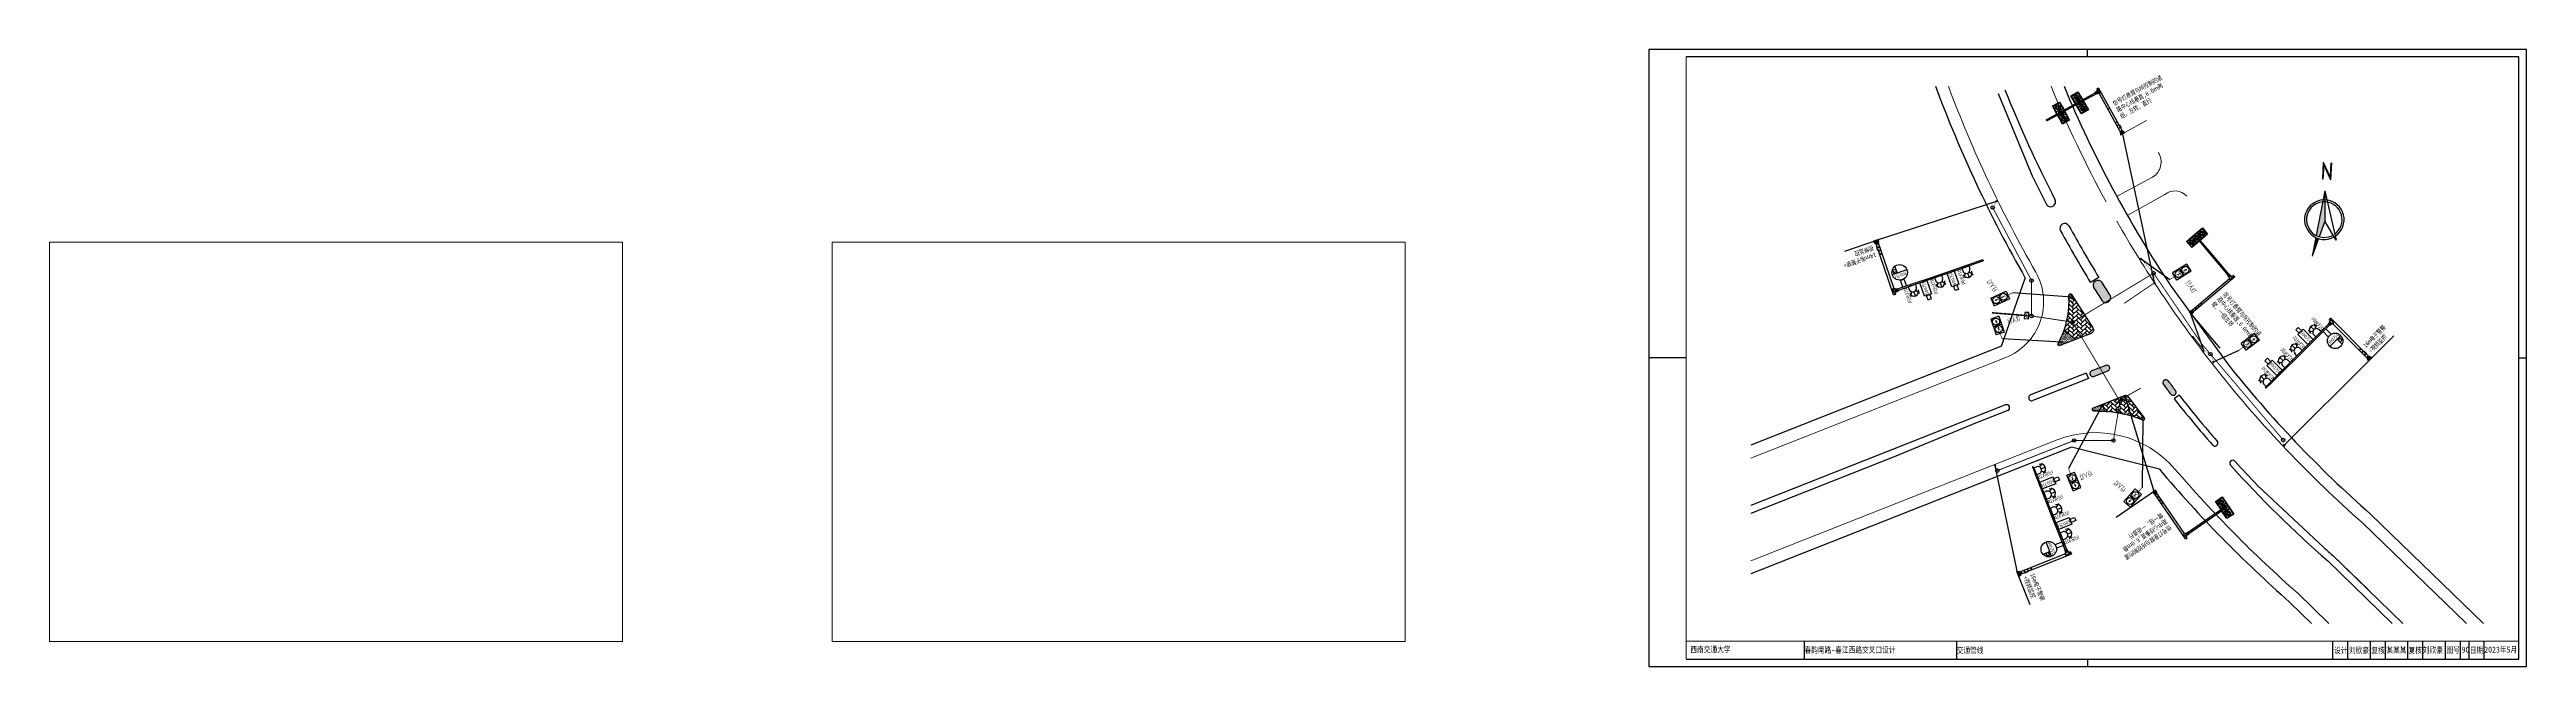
# Paper-space layout 'Layout1' of a CAD drawing. Header units: millimetres. Extents: x 13 to 1669, y -91 to 322.
# The model-space entities are those that its viewports show. They can reach past a viewport. Long polylines and large blocks are cut down to what shows.
import ezdxf
from ezdxf.enums import TextEntityAlignment as Align

# ---------------------------------------------------------------- set-up
doc = ezdxf.new("R2010")
doc.units = ezdxf.units.MM
doc.linetypes.add('DASHDOT', pattern=[25.4, 12.7, -6.35, 0, -6.35])
doc.linetypes.add('HIDDEN', pattern=[9.525, 6.35, -3.175])
for name, color, linetype in [('@-交通信号', 7, 'Continuous'), ('@-交通管线', 7, 'Continuous'), ('@-信号标注', 5, 'Continuous'), ('@-图框', 7, 'Continuous'), ('@-指北针', 7, 'Continuous'), ('@-监控设备', 7, 'Continuous'), ('@-视口', 7, 'Continuous'), ('@-道路红线', 1, 'Continuous'), ('@-隔离岛', 3, 'Continuous'), ('@-隔离岛标注', 7, 'Continuous'), ('RD-中线', 1, 'DASHDOT')]:
    doc.layers.add(name, color=color, linetype=linetype)
doc.layers.add('@-路缘石', color=7, linetype='Continuous', lineweight=0)
doc.styles.add('ST', font='', dxfattribs={"width": 0.8})
doc.styles.add('szsjbg', font='simhei.ttf', dxfattribs={"width": 0.7})
doc.styles.add('宋体', font='')
doc.styles.add('黑体', font='simhei.ttf')
doc.styles.get('ST').set_extended_font_data('NSimSun')
doc.styles.get('宋体').set_extended_font_data('SimSun')
pattern_1 = [(45, (-10237.4061, -22383.3768), (4e-11, 1.43684098), [3.048, -1.016]), (135, (-10236.6877, -22382.6583), (4e-11, 1.43684098), [3.048, -1.016])]
pattern_2 = [(90, (-10237.4061, -22383.37675), (-0.359210245, 0.359210245), [0.09525, -0.62317049]), (45, (-10237.4061, -22383.37675), (-0.359210245, 0.359210245), [0.09525, -0.41275]), (135, (-10237.4061, -22383.37675), (-0.359210245, -0.359210245), [0.09525, -0.41275])]

# ---------------------------------------------------------------- blocks, each defined once
blk = doc.blocks.new('A$C656262DA')
at = {"layer": '@-图框', "color": 7}
for p, q in [((104.1, 5), (104.1, 17)), ((205.9, 5), (205.9, 17)), ((457.3, 5), (457.3, 17)), ((467.3, 5), (467.3, 17)), ((482.5, 5), (482.5, 17)), ((492.5, 5), (492.5, 17)), ((507.5, 5), (507.5, 17)), ((517.5, 5), (517.5, 17)), ((517.5, 5), (517.5, 17)), ((532.6, 5), (532.6, 17)), ((542.7, 5.1), (542.7, 17.1)), ((548.6, 5), (548.6, 17)), ((558.6, 5), (558.6, 17))]:
    blk.add_line(p, q, dxfattribs=at)
at = {"layer": '@-图框'}
blk.add_lwpolyline([(0, 0), (586.8, 0), (586.8, 412.8), (0, 412.8)], close=True, dxfattribs=at)
at = {"layer": '@-图框', "const_width": 0.5}
blk.add_lwpolyline([(25, 407.8), (25, 5)], dxfattribs=at)
at = {"layer": '@-图框'}
for points in [[(581.8, 407.8), (25, 407.8)], [(293.4, 407.8), (293.4, 412.8)], [(581.8, 5), (581.8, 407.8)], [(25, 206.4), (0, 206.4)], [(581.8, 206.4), (586.8, 206.4)], [(25, 5), (581.8, 5)], [(293.4, 5), (293.4, 0)]]:
    blk.add_lwpolyline(points, dxfattribs=at)
at = {"layer": '@-图框', "linetype": 'ByBlock', "const_width": 0.5}
for points in [[(25, 17), (581.8, 17)], [(26, 17), (580.8, 17)]]:
    blk.add_lwpolyline(points, dxfattribs=at)
at = {"layer": '@-图框', "color": 7, "style": '黑体', "width": 0.8}
for s, p in [('设计', (462.6, 10.9)), ('复核', (487.6, 10.9)), ('复核', (512.4, 11)), ('图号', (537.8, 11.1)), ('日期', (553.4, 11))]:
    blk.add_text(s, height=4, dxfattribs=at).set_placement(p, align=Align.MIDDLE)
at = {"layer": '@-图框', "color": 7, "style": '黑体', "width": 0.8, "flags": 8}
for tag, p in [('单位名称', (27.8, 9.4)), ('项目名', (104.1, 9.1)), ('图纸名', (205.9, 8.8)), ('设计者', (468.2, 8.8)), ('复核者', (493.2, 9)), ('审核者', (517.5, 9)), ('88', (543.5, 9.3)), ('日期', (558.6, 9.3))]:
    blk.add_attdef(tag, p, '', height=4, dxfattribs=at)
blk = doc.blocks.new('A$C4D5C2BD2')
at = {"layer": '@-交通信号', "linetype": 'ByBlock', "lineweight": -3}
h = blk.add_hatch(color=14, dxfattribs=at)
edge = h.paths.add_edge_path()
edge.add_line((0.98, 0.31), (0.9, 0.53))
edge.add_line((0.9, 0.53), (0, 0.22))
edge.add_line((0, 0.22), (0.08, 0))
edge.add_line((0.08, 0), (0.98, 0.31))
blk.add_hatch(color=14, dxfattribs=at).paths.add_polyline_path([(0.56, 0.51, 1), (0.29, 0.51, 1)])
at = {"layer": '@-交通信号', "color": 14}
blk.add_circle((0.42, 0.51, 363.65), 0.132, dxfattribs=at)
blk = doc.blocks.new('A$C3CD052C4')
at = {"layer": '@-交通信号'}
h = blk.add_hatch(color=256, dxfattribs=at)
h.paths.add_polyline_path([(0.2, 4.36), (0.3, 4.18), (0.32, 3.93), (0.38, 3.97), (0.4, 4.28), (0.28, 4.55), (0.12, 4.59), (0.14, 4.65), (0.16, 4.72), (0.14, 4.78), (0.1, 4.81), (0.04, 4.83), (-0.01, 4.81), (-0.06, 4.78), (-0.07, 4.72), (-0.05, 4.65), (-0.03, 4.59), (-0.19, 4.55), (-0.32, 4.28), (-0.3, 3.97), (-0.23, 3.93), (-0.22, 4.18), (-0.11, 4.36), (-0.11, 3.97), (-0.23, 3.27), (-0.28, 3.26), (-0.29, 3.19), (-0.11, 3.19), (0.04, 3.97), (0.2, 3.19), (0.38, 3.19), (0.36, 3.26), (0.32, 3.27), (0.2, 3.97)])
h.paths.add_polyline_path([(-0.06, 1.64), (-0.35, 0.92), (-0.46, 0.92), (-0.48, 0.89), (-0.31, 0.78), (0.08, 1.4), (0.39, 0.86), (0.36, 0.82), (0.36, 0.8), (0.41, 0.78), (0.51, 0.86), (0.2, 1.64), (0.22, 2.02), (0.37, 1.86), (0.41, 1.6), (0.47, 1.64), (0.44, 1.95), (0.3, 2.15), (0.13, 2.21), (0.13, 2.25, 0.207228), (0.13, 2.45, 0.071106), (0.12, 2.47, 0.097589), (0.1, 2.48, 0.022233), (0.08, 2.49, 0.040799), (0.07, 2.49, 0.045979), (0.05, 2.5, 0.036358), (0.01, 2.49, 0.028309), (-0.01, 2.49, 0.024691), (-0.03, 2.48, 0.079385), (-0.06, 2.47, 0.12435), (-0.07, 2.45, 0.081145), (-0.07, 2.44, 0.069556), (-0.07, 2.41, 0.00473), (-0.07, 2.4, 0.009011), (-0.07, 2.4, 0.057142), (-0.06, 2.38, -0.068241), (-0.06, 2.37, -0.124353), (-0.06, 2.35, 0.089456), (-0.06, 2.32, 0.014819), (-0.06, 2.3, -0.022419), (-0.06, 2.28, 0.042847), (-0.06, 2.27, 0.182875), (-0.05, 2.26, 0.101619), (-0.05, 2.26, 0.029922), (0, 2.25), (0, 2.2), (-0.11, 2.18), (-0.18, 2.09), (-0.29, 1.94), (-0.33, 1.9), (-0.51, 1.79), (-0.45, 1.75), (-0.26, 1.85), (-0.22, 1.88), (-0.11, 2.02)])
for p, q in [((-1.4, 5.61), (-1.4, 0)), ((1.4, 5.61), (-1.4, 5.61)), ((1.4, 2.8), (-1.4, 2.8)), ((1.4, 0), (-1.4, 0)), ((1.4, 5.61), (1.4, 0))]:
    blk.add_line(p, q, dxfattribs=at)
at = {"layer": '@-交通信号', "color": 1}
blk.add_circle((0, 4.21), 1.17, dxfattribs=at)
at = {"layer": '@-交通信号', "color": 3}
blk.add_circle((0.02, 1.53), 1.17, dxfattribs=at)
blk = doc.blocks.new('A$C3C3D2F93')
at = {"layer": '@-交通信号', "linetype": 'ByBlock', "lineweight": -3}
for points in [[(0.96, 0), (0.96, 0.24), (0.01, 0.26), (0, 0.02)], [(0.64, 0.38, 1), (0.37, 0.38, 1)]]:
    blk.add_hatch(color=14, dxfattribs=at).paths.add_polyline_path(points)
at = {"layer": '@-交通信号', "color": 14}
blk.add_circle((0.5, 0.38), 0.132, dxfattribs=at)
blk = doc.blocks.new('A$C25111850')
at = {"layer": '@-监控设备', "linetype": 'ByBlock', "lineweight": -3}
for points in [[(0.26, 0.53, 1), (0, 0.53, 1)], [(0.55, 0.95), (0.31, 0.97), (0.22, 0.02), (0.46, 0)]]:
    blk.add_hatch(color=14, dxfattribs=at).paths.add_polyline_path(points)
at = {"layer": '@-监控设备', "color": 14}
blk.add_circle((0.13, 0.53), 0.132, dxfattribs=at)
blk = doc.blocks.new('A$C7E87390C')
at = {"layer": '@-指北针', "color": 7}
for p, q in [((6.27, 31.34), (5.97, 25.68)), ((5.97, 25.68), (5.97, 25.68)), ((6.16, 25.67), (5.97, 25.68)), ((5.97, 25.68), (5.97, 25.68)), ((6.42, 30.52), (6.16, 25.67)), ((6.27, 31.34), (8.53, 26.35)), ((6.42, 30.52), (8.68, 25.53)), ((8.79, 31.2), (8.53, 26.35)), ((8.53, 26.35), (8.53, 26.35)), ((8.53, 26.35), (8.53, 26.35)), ((8.99, 31.19), (8.68, 25.53)), ((8.68, 25.53), (8.68, 25.53)), ((8.68, 25.53), (8.68, 25.53)), ((6.75, 21.81), (3.91, 6.87)), ((6.75, 21.81), (6.75, 11.61)), ((6.75, 21.81), (10.61, 5.31)), ((6.75, 11.61), (4.92, 6.47)), ((10.61, 5.31), (6.75, 11.61)), ((3.78, 6.18), (2.61, 0)), ((4.69, 5.83), (2.61, 0))]:
    blk.add_line(p, q, dxfattribs=at)
for major_axis, ratio, start_param, end_param in [((4.68, 4.68), 1, 0.657233, 4.450275), ((4.71, 3.63), 0.999909, 0.785443, 3.927035), ((4.2, 4.2), 1, 4.55913, 6.977785), ((4.68, 4.68), 1, 4.51624, 6.967882), ((4.2, 4.2), 1, 3.798826, 3.918884), ((4.2, 4.2), 1, 3.918884, 4.447417)]:
    blk.add_ellipse((6.61, 12.16), major_axis=major_axis, ratio=ratio, start_param=start_param, end_param=end_param, dxfattribs=at)
for points in [[(6.16, 25.67), (5.97, 25.68), (6.42, 30.52), (6.27, 31.34)], [(8.68, 25.53), (6.42, 30.52), (8.53, 26.35), (6.27, 31.34)], [(8.68, 25.53), (8.53, 26.35), (8.99, 31.19), (8.79, 31.2)], [(6.75, 21.81), (6.75, 11.61), (3.91, 6.87), (4.92, 6.47)], [(3.78, 6.18), (4.69, 5.83), (2.61, 0)]]:
    blk.add_solid(points, dxfattribs=at)
blk = doc.blocks.new('A$C498D7EB7')
at = {"layer": '@-监控设备', "linetype": 'Continuous', "ltscale": 2}
for p, q in [((0, 0.01), (0, 5.36)), ((0, 5.36), (2.82, 5.36)), ((2.82, 0.01), (0, 0.01)), ((0.74, 5.36), (0.74, 7.18)), ((0.74, 7.18), (2.04, 7.18)), ((2.04, 5.36), (0.74, 5.36)), ((2.04, 7.18), (2.04, 5.36)), ((2.82, 5.36), (2.82, 0.01))]:
    blk.add_line(p, q, dxfattribs=at)
at = {"layer": '@-监控设备', "style": '黑体'}
blk.add_text('500万C', height=1.2, rotation=270, dxfattribs=at).set_placement((0.95, 5.19))
blk = doc.blocks.new('A$C553501C0')
at = {"layer": '@-监控设备', "linetype": 'Continuous', "ltscale": 2}
for p, q in [((0.5, 1.93), (-0.36, 3.27)), ((0, 0), (0, 0.93)), ((0, 0), (2.5, 0)), ((1.25, 2.18), (1.25, 3.85)), ((2, 1.93), (2.86, 3.27)), ((2, 1.93), (2.77, 3.13)), ((2.5, 0), (2.5, 0.93))]:
    blk.add_line(p, q, dxfattribs=at)
for centre, major_axis, start_param, end_param in [((1.2, 2.09), (-1.11, 1.11), 4.005147, 7.088453), ((1.25, 0.93), (0.883, 0.883), 5.497787, 8.63938)]:
    blk.add_ellipse(centre, major_axis=major_axis, ratio=1, start_param=start_param, end_param=end_param, dxfattribs=at)
at = {"layer": '@-监控设备', "style": '黑体'}
blk.add_text('闪光灯D', height=1.064, rotation=270, dxfattribs=at).set_placement((3.06, 5.38))
blk = doc.blocks.new('A$C69D301AD')
at = {"layer": '@-监控设备', "linetype": 'Continuous', "ltscale": 2}
blk.add_lwpolyline([(0, 0), (1.29, 0), (1.29, -2.44), (0, -2.44)], close=True, dxfattribs=at)
at = {"layer": '@-监控设备', "linetype": 'Continuous', "ltscale": 2, "flags": 128}
for points in [[(-1.95, -5.03), (3.24, -5.03)], [(1.53, -7.47), (1.53, -5.03)], [(2.58, -6.75), (2.58, -5.03)]]:
    blk.add_lwpolyline(points, dxfattribs=at)
at = {"layer": '@-监控设备', "linetype": 'Continuous', "ltscale": 2}
for centre, radius in [((0.65, -5.03), 2.59), ((2.06, -6), 0.501)]:
    blk.add_circle(centre, radius, dxfattribs=at)
at = {"layer": '@-监控设备', "linetype": 'Continuous', "ltscale": 2, "insert": (-1.57, -3.56), "char_height": 1, "width": 4.9548, "attachment_point": 1, "style": '黑体'}
blk.add_mtext('300万{\\fArial|b0|i0|c0|p32;C}', dxfattribs=at)
blk = doc.blocks.new('1')
at = {"layer": '@-监控设备'}
for p, q in [((10131.94, 22452.66), (10130.25, 22452.08)), ((10130.28, 22451.99), (10130.25, 22452.08)), ((10131.97, 22452.58), (10130.28, 22451.99)), ((10130.43, 22451.89), (10130.38, 22452.03)), ((10130.81, 22451.31), (10130.43, 22451.89)), ((10136.93, 22434.17), (10130.74, 22452.15)), ((10130.93, 22451.35), (10130.81, 22451.31)), ((10131, 22451.39), (10130.89, 22451.35)), ((10131.01, 22451.38), (10130.89, 22451.34)), ((10131.37, 22451.5), (10131.1, 22452.28)), ((10131.16, 22451.44), (10131.1, 22451.42)), ((10131.41, 22451.52), (10131.15, 22452.29)), ((10131.41, 22450.2), (10131.28, 22450.16)), ((10131.69, 22448.98), (10131.28, 22450.16)), ((10131.41, 22451.52), (10131.37, 22451.5)), ((10131.49, 22451.56), (10131.45, 22451.54)), ((10131.49, 22451.55), (10131.45, 22451.53)), ((10131.49, 22449.97), (10132.26, 22450.24)), ((10137.09, 22436.2), (10131.51, 22452.42)), ((10131.64, 22450.03), (10132.26, 22450.24)), ((10131.65, 22450.03), (10132.26, 22450.24)), ((10131.82, 22449.02), (10131.69, 22448.98)), ((10131.77, 22451.65), (10131.86, 22451.68)), ((10131.77, 22451.64), (10131.86, 22451.67)), ((10131.84, 22451.67), (10131.78, 22451.65)), ((10131.9, 22452.39), (10131.85, 22452.53)), ((10131.85, 22451.67), (10131.95, 22451.7)), ((10131.95, 22451.7), (10131.9, 22452.39)), ((10131.97, 22452.58), (10131.94, 22452.66)), ((10144.79, 22438.35), (10148.97, 22439.78)), ((10144.94, 22437.91), (10149.12, 22439.36)), ((10148.97, 22439.78), (10162.39, 22444.37)), ((10149.12, 22439.36), (10162.51, 22444.01)), ((10162.39, 22444.37), (10164.06, 22444.93)), ((10162.51, 22444.01), (10164.17, 22444.6)), ((10137, 22436.23), (10136.69, 22436.12)), ((10137.14, 22434.8), (10136.69, 22436.12)), ((10136.69, 22436.12), (10137.12, 22434.88)), ((10137.14, 22434.8), (10136.69, 22436.12)), ((10136.69, 22436.12), (10137.12, 22434.88)), ((10136.87, 22434.35), (10137.64, 22434.61)), ((10137.7, 22434.44), (10136.93, 22434.17)), ((10137, 22436.23), (10137.34, 22436.13)), ((10137.01, 22434.2), (10137.63, 22434.41)), ((10137.01, 22434.2), (10137.63, 22434.41)), ((10137.71, 22435.07), (10137.14, 22434.8)), ((10137.49, 22436.18), (10137.34, 22436.13)), ((10137.71, 22435.07), (10137.34, 22436.13)), ((10137.78, 22435.09), (10137.41, 22436.15)), ((10137.85, 22435.12), (10137.49, 22436.18)), ((10137.51, 22436.09), (10137.66, 22436.14)), ((10137.7, 22434.44), (10137.52, 22434.98)), ((10137.58, 22435.9), (10144.79, 22438.35)), ((10137.63, 22434.41), (10137.63, 22434.41)), ((10137.63, 22434.41), (10137.63, 22434.41)), ((10137.63, 22434.41), (10137.63, 22434.41)), ((10137.66, 22436.14), (10138.34, 22436.22)), ((10138.44, 22435.94), (10137.66, 22435.67)), ((10138.45, 22435.89), (10137.68, 22435.62)), ((10137.85, 22435.12), (10137.71, 22435.07)), ((10137.75, 22435.39), (10144.94, 22437.91)), ((10137.82, 22435.19), (10137.97, 22435.24)), ((10137.97, 22435.24), (10138.55, 22435.6)), ((10138.36, 22436.17), (10138.34, 22436.22)), ((10138.45, 22435.89), (10138.44, 22435.94)), ((10138.55, 22435.6), (10138.53, 22435.66))]:
    blk.add_line(p, q, dxfattribs=at)
for points in [[(10120.6, 22448.75), (10131.94, 22452.66)], [(10166.7, 22445.83), (10164.06, 22444.93)], [(10164.17, 22444.6), (10166.81, 22445.51)], [(10166.7, 22445.83), (10166.81, 22445.51)]]:
    blk.add_lwpolyline(points, dxfattribs=at)
at = {"layer": '@-监控设备', "const_width": 0.598}
for points in [[(10131.1, 22451.1), (10131.87, 22451.37)], [(10131.49, 22449.97), (10132.26, 22450.24)], [(10131.88, 22448.84), (10132.65, 22449.11)], [(10132.27, 22447.71), (10133.04, 22447.98)]]:
    blk.add_lwpolyline(points, dxfattribs=at)
at = {"layer": '@-监控设备', "rotation": 199.0015827344378}
for name, p in [('A$C69D301AD', (10141.19, 22437.12)), ('A$C553501C0', (10152.98, 22440.7)), ('A$C553501C0', (10162.09, 22443.86)), ('A$C553501C0', (10144.2, 22437.65))]:
    blk.add_blockref(name, p, dxfattribs=at)
at = {"layer": '@-监控设备', "xscale": 0.8864925452799071, "yscale": 0.8864925452799071, "zscale": 0.8864925452799071, "rotation": 199.0015827344378}
for p in [(10148.08, 22439.01), (10157.19, 22442.16)]:
    blk.add_blockref('A$C498D7EB7', p, dxfattribs=at)
at = {"layer": '@-监控设备', "insert": (10131.29, 22446.91), "char_height": 1.5, "width": 9.8025, "attachment_point": 1, "rotation": 199.05627, "style": 'ST'}
blk.add_mtext('14{\\fArial|b0|i0|c0|p32;m}电子警察+视频监控', dxfattribs=at)
blk = doc.blocks.new('22m')
at = {"layer": '@-监控设备'}
for p, q in [((10357.78, 22438.88), (10357.11, 22438.72)), ((10357.93, 22438.88), (10357.78, 22438.88)), ((10357.93, 22438.95), (10357.93, 22437.83)), ((10357.93, 22438.95), (10358.08, 22438.95)), ((10358, 22438.95), (10358, 22437.83)), ((10358.08, 22438.95), (10358.7, 22439.02)), ((10358.08, 22438.95), (10358.08, 22437.83)), ((10358.29, 22439.55), (10359.11, 22439.55)), ((10358.29, 22439.55), (10358.29, 22438.98)), ((10359.11, 22439.36), (10358.29, 22439.36)), ((10359.03, 22439.55), (10358.37, 22439.55)), ((10359.03, 22439.55), (10358.37, 22439.55)), ((10358.37, 22439.55), (10358.37, 22439.55)), ((10358.37, 22439.55), (10358.37, 22439.55)), ((10358.37, 22439.55), (10358.37, 22439.55)), ((10358.7, 22439.02), (10358.7, 22437.63)), ((10358.7, 22439.02), (10358.7, 22437.63)), ((10358.7, 22437.63), (10358.7, 22438.94)), ((10358.7, 22437.63), (10358.7, 22438.94)), ((10359.11, 22439.55), (10359.11, 22420.53)), ((10331.71, 22438.58), (10329.96, 22438.56)), ((10331.71, 22438.19), (10329.96, 22438.21)), ((10345.89, 22438.61), (10331.71, 22438.58)), ((10345.89, 22438.17), (10331.71, 22438.19)), ((10350.31, 22438.62), (10345.89, 22438.61)), ((10350.31, 22438.16), (10345.89, 22438.17)), ((10357.93, 22438.66), (10350.31, 22438.62)), ((10357.93, 22438.12), (10350.31, 22438.16)), ((10357.11, 22438.72), (10357.11, 22438.66)), ((10357.11, 22438.42), (10357.11, 22438.37)), ((10357.11, 22438.42), (10357.93, 22438.42)), ((10357.11, 22438.37), (10357.93, 22438.37)), ((10357.11, 22438.13), (10357.11, 22438.07)), ((10357.78, 22437.92), (10357.11, 22438.07)), ((10357.93, 22437.92), (10357.78, 22437.92)), ((10357.93, 22437.83), (10358.08, 22437.83)), ((10358.37, 22437.62), (10358.08, 22437.83)), ((10358.29, 22437.68), (10358.29, 22420.53)), ((10358.37, 22437.62), (10358.7, 22437.62)), ((10358.94, 22422.84), (10358.29, 22422.84)), ((10359.1, 22422.84), (10358.29, 22422.84)), ((10358.94, 22422.84), (10358.29, 22422.84)), ((10359.1, 22423.84), (10359.24, 22423.84)), ((10359.1, 22422.59), (10359.24, 22422.59)), ((10359.24, 22423.84), (10359.24, 22422.59)), ((10357.8, 22420.53), (10359.6, 22420.53)), ((10357.8, 22420.53), (10357.8, 22420.44)), ((10357.8, 22420.44), (10359.6, 22420.44)), ((10358.11, 22421.35), (10357.93, 22420.68)), ((10357.93, 22420.68), (10357.93, 22420.53)), ((10358.21, 22421.35), (10358.11, 22421.35)), ((10358.29, 22421.34), (10358.19, 22421.34)), ((10358.29, 22421.35), (10358.2, 22421.35)), ((10358.22, 22421.34), (10358.28, 22421.34)), ((10358.59, 22421.35), (10358.64, 22421.35)), ((10358.59, 22421.34), (10358.64, 22421.34)), ((10358.67, 22421.35), (10358.67, 22420.53)), ((10358.67, 22421.35), (10358.72, 22421.35)), ((10358.72, 22421.35), (10358.72, 22420.53)), ((10358.94, 22421.34), (10359, 22421.34)), ((10359.1, 22421.35), (10359.22, 22421.35)), ((10359.11, 22421.34), (10359.23, 22421.34)), ((10359.19, 22421.35), (10359.31, 22421.35)), ((10359.31, 22421.35), (10359.49, 22420.68)), ((10359.49, 22420.68), (10359.49, 22420.53)), ((10359.6, 22420.53), (10359.6, 22420.44))]:
    blk.add_line(p, q, dxfattribs=at)
for points in [[(10329.96, 22438.56), (10327.16, 22438.55)], [(10327.16, 22438.22), (10327.16, 22438.55)], [(10327.16, 22438.22), (10329.96, 22438.21)], [(10369.8, 22420.44), (10357.8, 22420.44)]]:
    blk.add_lwpolyline(points, dxfattribs=at)
at = {"layer": '@-监控设备', "const_width": 0.598}
for points in [[(10359.11, 22425.23), (10358.29, 22425.23)], [(10359.11, 22424.03), (10358.29, 22424.03)], [(10359.11, 22422.84), (10358.29, 22422.84)], [(10359.11, 22421.64), (10358.29, 22421.64)]]:
    blk.add_lwpolyline(points, dxfattribs=at)
at = {"layer": '@-监控设备'}
for name, p in [('A$C553501C0', (10327.62, 22438.55)), ('A$C553501C0', (10336.49, 22438.58)), ('A$C553501C0', (10342.22, 22438.6)), ('A$C553501C0', (10351.1, 22438.63)), ('A$C69D301AD', (10354.12, 22438.14))]:
    blk.add_blockref(name, p, dxfattribs=at)
at = {"layer": '@-监控设备', "xscale": 0.8864925452799071, "yscale": 0.8864925452799071, "zscale": 0.8864925452799071}
for p in [(10332.8, 22438.61), (10347.41, 22438.65)]:
    blk.add_blockref('A$C498D7EB7', p, dxfattribs=at)
at = {"layer": '@-监控设备', "insert": (10360.29, 22425.66), "char_height": 1.5, "width": 9.8025, "attachment_point": 1, "rotation": 0.05469, "style": 'ST'}
blk.add_mtext('16m电子警察+视频监控', dxfattribs=at)
blk = doc.blocks.new('A$C2DB36726')
at = {"layer": '@-交通信号'}
for p, q in [((-12.12, 18.13), (-15.83, 18.12)), ((-15.83, 17.77), (-12.12, 17.76)), ((-4.51, 18.15), (-12.12, 18.13)), ((-12.12, 17.76), (-4.51, 17.74))]:
    blk.add_line(p, q, dxfattribs=at)
at = {"layer": '@-交通信号', "color": 0}
for p, q in [((-0.17, 18.19), (-4.51, 18.15)), ((-4.51, 17.74), (-0.17, 17.71)), ((-0.32, 18.31), (-0.92, 18.25)), ((-0.92, 18.25), (-0.92, 18.18)), ((-0.92, 17.97), (-0.92, 17.93)), ((-0.92, 17.97), (-0.17, 17.97)), ((-0.92, 17.93), (-0.17, 17.93)), ((-0.92, 17.65), (-0.92, 17.72)), ((-0.32, 17.59), (-0.92, 17.65)), ((-0.32, 18.31), (-0.17, 18.31)), ((-0.32, 17.59), (-0.17, 17.59)), ((-0.17, 18.32), (-0.02, 18.32)), ((-0.17, 18.32), (-0.17, 17.58)), ((-0.17, 17.58), (-0.02, 17.58)), ((-0.1, 18.32), (-0.1, 17.58)), ((-0.02, 18.32), (0.6, 18.39)), ((-0.02, 18.32), (-0.02, 17.58)), ((0.27, 17.37), (-0.02, 17.58)), ((0.93, 19.11), (0.27, 19.11)), ((0.93, 19.11), (0.27, 19.11)), ((0.27, 19.11), (0.93, 19.11)), ((0.27, 19.11), (0.27, 19.11)), ((0.27, 19.11), (0.27, 19.11)), ((0.27, 19.11), (0.27, 19.11)), ((0.27, 19.11), (0.27, 18.36)), ((0.93, 18.92), (0.27, 18.92)), ((0.27, 17.37), (0.6, 17.37)), ((0.6, 18.39), (0.6, 17.37)), ((0, 0.09), (1.2, 0.09)), ((0, 0.09), (0, 0)), ((0, 0), (1.2, 0)), ((0.03, 0.24), (0.18, 0.91)), ((0.03, 0.24), (0.03, 0.09)), ((0.27, 0.91), (0.18, 0.91)), ((0.76, 2.35), (0.27, 2.35)), ((0.92, 2.35), (0.27, 2.35)), ((0.76, 2.35), (0.27, 2.35)), ((0.57, 0.91), (0.57, 0.09)), ((0.57, 0.91), (0.62, 0.91)), ((0.62, 0.91), (0.62, 0.09)), ((0.93, 0.91), (1.02, 0.91)), ((1.17, 0.24), (1.02, 0.91)), ((1.17, 0.24), (1.17, 0.09)), ((1.2, 0.09), (1.2, 0))]:
    blk.add_line(p, q, dxfattribs=at)
at = {"layer": '@-交通信号', "color": 7}
for p, q in [((0.27, 17.37), (0.27, 0.09)), ((0.93, 19.11), (0.93, 0.09))]:
    blk.add_line(p, q, dxfattribs=at)
at = {"layer": '@-交通信号'}
blk.add_lwpolyline([(-15.83, 18.12), (-15.83, 17.77)], dxfattribs=at)
at = {"layer": '@-交通信号', "color": 7, "const_width": 0.598}
blk.add_lwpolyline([(0.93, 4.74), (0.27, 4.74)], dxfattribs=at)
at = {"layer": '@-交通信号', "color": 0, "const_width": 0.598}
for points in [[(0.93, 3.54), (0.27, 3.54)], [(0.93, 2.35), (0.27, 2.35)], [(0.93, 1.15), (0.27, 1.15)]]:
    blk.add_lwpolyline(points, dxfattribs=at)
at = {"layer": '@-交通信号', "color": 0}
blk.add_solid([(0.03, 11.53), (0.03, 11.64), (0.39, 11.59)], dxfattribs=at)
blk = doc.blocks.new('A$C5D3B22B4')
at = {"layer": '@-交通信号'}
for p, q in [((-0.02, 16.63), (-0.63, 16.5)), ((0.12, 16.63), (-0.02, 16.63)), ((0.12, 16.7), (0.12, 15.69)), ((0.12, 16.7), (0.25, 16.7)), ((0.18, 16.7), (0.18, 15.69)), ((0.25, 16.7), (0.81, 16.76)), ((0.25, 16.7), (0.25, 15.69)), ((0.44, 17.24), (1.18, 17.24)), ((0.44, 17.24), (0.44, 16.72)), ((1.18, 17.07), (0.44, 17.07)), ((1.11, 17.24), (0.51, 17.24)), ((1.11, 17.24), (0.51, 17.24)), ((0.51, 17.24), (0.51, 17.24)), ((0.51, 17.24), (0.51, 17.24)), ((0.51, 17.24), (0.51, 17.24)), ((0.81, 16.76), (0.81, 15.51)), ((0.81, 15.51), (0.81, 16.69)), ((1.18, 17.24), (1.18, 0.08)), ((-19.02, 16.37), (-19.33, 16.37)), ((-19.02, 16.02), (-19.29, 16.02)), ((-13.86, 16.38), (-19.02, 16.37)), ((-13.85, 16), (-19.02, 16.02)), ((-6.76, 16.4), (-13.86, 16.38)), ((-6.76, 15.99), (-13.85, 16)), ((0.12, 16.44), (-6.76, 16.4)), ((0.12, 15.96), (-6.76, 15.99)), ((-0.63, 16.5), (-0.63, 16.44)), ((-0.63, 16.22), (-0.63, 16.18)), ((-0.63, 16.22), (0.12, 16.22)), ((-0.63, 16.18), (0.12, 16.18)), ((-0.63, 15.96), (-0.63, 15.91)), ((-0.02, 15.77), (-0.63, 15.91)), ((0.12, 15.77), (-0.02, 15.77)), ((0.12, 15.69), (0.25, 15.69)), ((0.51, 15.5), (0.25, 15.69)), ((0.44, 15.56), (0.44, 0.08)), ((0.51, 15.5), (0.81, 15.5)), ((0.89, 9.58), (1.22, 9.58)), ((0.89, 9.58), (1.21, 9.58)), ((0, 0.08), (1.62, 0.08)), ((0, 0.08), (0, 0)), ((0, 0), (1.62, 0)), ((0.28, 0.82), (0.12, 0.22)), ((0.12, 0.22), (0.12, 0.08)), ((0.37, 0.82), (0.28, 0.82)), ((0.44, 0.81), (0.35, 0.81)), ((0.44, 0.82), (0.36, 0.82)), ((0.38, 0.81), (0.44, 0.81)), ((1.18, 4.32), (0.44, 4.32)), ((1.18, 3.24), (0.44, 3.24)), ((1.03, 2.16), (0.44, 2.16)), ((1.18, 2.16), (0.44, 2.16)), ((1.18, 2.16), (0.44, 2.16)), ((1.03, 2.16), (0.44, 2.16)), ((1.18, 1.08), (0.44, 1.08)), ((0.71, 0.82), (0.75, 0.82)), ((0.71, 0.81), (0.75, 0.81)), ((0.79, 0.82), (0.79, 0.08)), ((0.79, 0.82), (0.83, 0.82)), ((0.83, 0.82), (0.83, 0.08)), ((1.03, 0.81), (1.08, 0.81)), ((1.18, 3.07), (1.3, 3.07)), ((1.18, 1.94), (1.3, 1.94)), ((1.18, 0.82), (1.28, 0.82)), ((1.18, 0.81), (1.29, 0.81)), ((1.25, 0.82), (1.36, 0.82)), ((1.3, 3.07), (1.3, 1.94)), ((1.36, 0.82), (1.52, 0.22)), ((1.52, 0.22), (1.52, 0.08)), ((1.62, 0.08), (1.62, 0))]:
    blk.add_line(p, q, dxfattribs=at)
blk = doc.blocks.new('A$C56756BC1')
at = {"layer": '@-交通管线'}
blk.add_circle((0.6, 0.6), 0.6, dxfattribs=at)
at = {"layer": '@-交通管线', "insert": (0.21, 0.91), "char_height": 0.6, "width": 0.6421, "attachment_point": 1, "style": 'szsjbg'}
blk.add_mtext('{\\fArial|b0|i0|c0|p32;GA}', dxfattribs=at)
blk = doc.blocks.new('A$C2C600478')
at = {"layer": '@-交通管线'}
for p, q in [((0.49, 1.23), (0, 0.73)), ((0, 0.73), (0.68, 0)), ((1.19, 0.48), (0.49, 1.23)), ((0.68, 0), (1.19, 0.48))]:
    blk.add_line(p, q, dxfattribs=at)
blk = doc.blocks.new('A$C15A6583A')
at = {"layer": '@-交通管线'}
blk.add_blockref('A$C2C600478', (0, 0), dxfattribs=at)
at = {"layer": '@-交通管线', "insert": (0.22, 0.76), "char_height": 0.7, "width": 0.8206, "attachment_point": 1, "rotation": 43.1155, "style": 'szsjbg'}
blk.add_mtext('{\\fArial|b0|i0|c0|p32;S}', dxfattribs=at)
blk = doc.blocks.new('A$C5BCE2F45')
at = {"layer": '@-隔离岛', "ltscale": 1.5}
h = blk.add_hatch(dxfattribs=at)
h.set_pattern_fill('GRASS', color=256, scale=0.02, style=0)
h.set_pattern_definition(pattern_2)
h.paths.add_polyline_path([(0.01, 51.12, 0.601983), (-0.86, 51), (-0.49, 50.77, -0.753111), (-0.24, 50.7, -1), (-0.51, 50.7, -0.140829), (-0.49, 50.77), (-0.86, 51, 0.108909), (-0.89, 50.79, -0.006112), (-0.85, 50.1), (0.01, 50.02, -0.959123), (0.27, 50.01, -1.042619), (0.01, 50.02), (-0.85, 50.1, -0.003178), (-0.83, 49.73), (0.85, 49.8)])
h.paths.add_polyline_path([(-2.48, 39.03, -0.042133), (-4.47, 34.67, 0.705967), (-3.85, 33.96), (1.36, 36.02)])
h.paths.add_polyline_path([(-3.11, 35.14, -1), (-3.38, 35.14, -1)], flags=16)
h = blk.add_hatch(dxfattribs=at)
h.set_pattern_fill('AR-HBONE', color=30, scale=0.01, style=0)
h.set_pattern_definition(pattern_1)
h.paths.add_polyline_path([(0.85, 49.8), (-0.83, 49.73, -0.095831), (-2.48, 39.03), (1.36, 36.02), (6.57, 38.08, 0.471541), (7.16, 39.91)])
h = blk.add_hatch(dxfattribs=at)
h.set_pattern_fill('GRASS', color=256, scale=0.02, style=0)
h.set_pattern_definition(pattern_2)
h.paths.add_polyline_path([(19.11, 16.78, 0.335556), (17.65, 17.19), (16.5, 16.73, 0.16299), (18.7, 15.46), (18.3, 16.83, -0.500516), (18.13, 16.95, -1), (18.39, 16.95, -0.332875), (18.3, 16.83), (18.7, 15.46, 0.090769), (20.14, 15.43)])
h.paths.add_polyline_path([(10.09, 13.63, -0.276871), (10.02, 13.75, -1), (10.28, 13.75, -0.56633), (10.09, 13.63), (9.26, 12.09, -0.009692), (10.9, 12.01), (10.53, 14.37), (7.22, 13.07, 0.786554), (7.35, 12.1), (7.39, 12.47, -0.385371), (7.27, 12.6, -1), (7.53, 12.6, -0.443657), (7.39, 12.47), (7.35, 12.1, 0.027883), (7.41, 12.1, -0.01099), (9.26, 12.09)])
h = blk.add_hatch(dxfattribs=at)
h.set_pattern_fill('AR-HBONE', color=30, scale=0.01, style=0)
h.set_pattern_definition(pattern_1)
h.paths.add_polyline_path([(18.7, 15.46, -0.16299), (16.5, 16.73), (10.53, 14.37), (10.9, 12.01, -0.05613), (20.21, 10.32)])
h.paths.add_polyline_path([(20.14, 15.43, -0.090769), (18.7, 15.46), (20.21, 10.32, -0.011489), (22.05, 9.72), (21.89, 12.07, -0.434081), (21.75, 12.2, -1), (22.02, 12.2, -0.394621), (21.89, 12.07), (22.05, 9.72, -0.011302), (23.84, 9.05, 0.762322), (24.42, 9.82)])
at = {"layer": 'RD-中线', "color": 3, "linetype": 'Continuous'}
for points in [[(23.84, 9.05, 0.762322), (24.42, 9.82), (19.11, 16.78, 0.335556), (17.65, 17.19), (7.22, 13.07, 0.834182), (7.41, 12.1, -0.02818), (12.16, 11.91, -0.02818)], [(23.84, 9.05, 0.099857), (7.41, 12.1, 0.099857)]]:
    blk.add_lwpolyline(points, format="xyb", dxfattribs=at)
blk.add_arc((19.5, 19.38), 4, 221.46168, 279.23641, dxfattribs=at)
blk = doc.blocks.new('A$C415A3933')
at = {"layer": 'RD-中线', "color": 32, "linetype": 'Continuous', "true_color": 0xcd6928}
for points in [[(10.23, 55.03, 0.993192), (7.46, 53.34, 0.003416), (7.47, 53.32, 0.003028), (10.12, 49.1, 1), (12.89, 50.8, -0.003064)], [(12.18, 25.51, 1), (11.44, 27.37), (6.79, 25.53, 1), (7.53, 23.67)]]:
    blk.add_lwpolyline(points, format="xyb", close=True, dxfattribs=at)
for points in [[(30.77, 20.95, 0.002475), (33.22, 17.71)], [(33.22, 17.71, 1), (34.76, 18.98, -0.00245), (32.35, 22.18, -0.00245)]]:
    blk.add_lwpolyline(points, format="xyb", dxfattribs=at)
blk.add_arc((31.56, 21.56), 1, 37.90081, 217.90081, dxfattribs=at)
blk = doc.blocks.new('A$C551F3415')
at = {"layer": '@-隔离岛', "ltscale": 1.5}
h = blk.add_hatch(dxfattribs=at)
h.set_pattern_fill('ANGLE', color=30, scale=0.05)
h.set_pattern_definition([(360, (-10237.4061, -22383.37675), (1e-11, 0.34925), [0.254, -0.09525]), (90, (-10237.4061, -22383.37675), (-0.34925, 1e-11), [0.254, -0.09525])])
h.paths.add_polyline_path([(10.23, 55.03, 0.993192), (7.46, 53.34, 0.003416), (7.47, 53.32, 0.003028), (10.12, 49.1, 1), (12.89, 50.8, -0.003064)])
h.paths.add_polyline_path([(31.1, 22.45, 0.468249), (30.77, 20.95, 0.002475), (33.22, 17.71, 0.47032), (34.76, 17.71, -0.003662)])
h.paths.add_polyline_path([(32.35, 22.18, 0.362167), (31.1, 22.45, 0.003662), (34.76, 17.71, 0.360248), (34.76, 18.98, -0.00245)])
h.paths.add_polyline_path([(12.8, 26.56, 0.490314), (11.44, 27.37), (6.79, 25.53, 0.490314), (6.35, 24.01)])
h.paths.add_polyline_path([(12.18, 25.51, 0.341999), (12.8, 26.56), (6.35, 24.01, 0.341999), (7.53, 23.67)])
blk = doc.blocks.new('A$C3DA11720')
at = {"layer": '@-交通信号'}
h = blk.add_hatch(color=256, dxfattribs=at)
h.paths.add_polyline_path([(0, 3.46), (0, 1.1), (0, -1.1), (0, -3.46), (-2.72, -3.46), (-2.72, -1.1), (-2.72, 1.1), (-2.72, 3.46)])
h.paths.add_polyline_path([(-0.16, 3.3), (-0.16, 1.1), (-0.16, -1.1), (-0.16, -3.3), (-2.56, -3.3), (-2.56, -1.1), (-2.56, 1.1), (-2.56, 3.3)], flags=16)
for p, q in [((-2.72, 1.1), (-2.72, 3.46)), ((-2.72, 3.46), (0, 3.46)), ((-2.72, -1.1), (-2.72, 1.1)), ((-2.56, 1.1), (-2.56, 3.3)), ((-2.56, 3.3), (-0.16, 3.3)), ((-2.56, 1.1), (-0.16, 1.1)), ((-2.56, -1.1), (-2.56, 1.1)), ((-0.16, 1.1), (-2.56, 1.1)), ((-2.06, 2.1), (-1.56, 2.56)), ((-1.56, 1.63), (-2.06, 2.1)), ((-2.06, -0.1), (-1.56, 0.36)), ((-1.56, 2.56), (-1.13, 2.56)), ((-1.56, 1.63), (-1.13, 1.63)), ((-1.56, 0.36), (-1.13, 0.36)), ((-1.47, 2.25), (-1.13, 2.56)), ((-0.66, 2.25), (-1.47, 2.25)), ((-0.66, 1.94), (-1.47, 1.94)), ((-1.13, 1.63), (-1.47, 1.94)), ((-1.47, 0.05), (-1.13, 0.36)), ((-0.66, 0.05), (-1.47, 0.05)), ((-0.66, 1.94), (-0.66, 2.25)), ((-0.66, -0.26), (-0.66, 0.05)), ((-0.16, 3.3), (-0.16, 1.1)), ((-0.16, 1.1), (-0.16, -1.1)), ((0, 3.46), (0, 1.1)), ((0, 1.1), (0, -1.1)), ((-2.72, -3.46), (-2.72, -1.1)), ((0, -3.46), (-2.72, -3.46)), ((-0.16, -1.1), (-2.56, -1.1)), ((-2.56, -1.1), (-0.16, -1.1)), ((-2.56, -3.3), (-2.56, -1.1)), ((-0.16, -3.3), (-2.56, -3.3)), ((-1.56, -0.57), (-2.06, -0.1)), ((-2.06, -2.3), (-1.56, -1.84)), ((-1.56, -2.77), (-2.06, -2.3)), ((-1.56, -0.57), (-1.13, -0.57)), ((-1.56, -1.84), (-1.13, -1.84)), ((-1.56, -2.77), (-1.13, -2.77)), ((-0.66, -0.26), (-1.47, -0.26)), ((-1.13, -0.57), (-1.47, -0.26)), ((-1.47, -2.15), (-1.13, -1.84)), ((-0.66, -2.15), (-1.47, -2.15)), ((-0.66, -2.46), (-1.47, -2.46)), ((-1.13, -2.77), (-1.47, -2.46)), ((-0.66, -2.46), (-0.66, -2.15)), ((-0.16, -1.1), (-0.16, -3.3)), ((0, -1.1), (0, -3.46))]:
    blk.add_line(p, q, dxfattribs=at)
for centre in [(-1.36, -0.03), (-1.36, 2.17), (-1.36, -2.23)]:
    blk.add_ellipse(centre, major_axis=(0.569, 0.569), ratio=1, start_param=5.497787, end_param=11.780972, dxfattribs=at)
blk = doc.blocks.new('A$C79667566')
at = {"layer": '@-交通信号'}
h = blk.add_hatch(color=256, dxfattribs=at)
h.paths.add_polyline_path([(0, 3.46), (0, 1.1), (0, -1.1), (0, -3.46), (-2.72, -3.46), (-2.72, -1.1), (-2.72, 1.1), (-2.72, 3.46)])
h.paths.add_polyline_path([(-0.16, 3.3), (-0.16, 1.1), (-0.16, -1.1), (-0.16, -3.3), (-2.56, -3.3), (-2.56, -1.1), (-2.56, 1.1), (-2.57, 3.3)], flags=16)
for p, q in [((-2.72, 3.46), (0, 3.46)), ((-2.72, 1.1), (-2.72, 3.46)), ((-2.72, -1.1), (-2.72, 1.1)), ((-2.57, 3.3), (-0.16, 3.3)), ((-2.56, 1.1), (-2.57, 3.3)), ((-2.56, -1.1), (-2.56, 1.1)), ((-0.16, 1.1), (-2.56, 1.1)), ((-2.56, 1.1), (-0.16, 1.1)), ((-1.85, 0.15), (-1.38, 0.65)), ((-1.85, 0.15), (-1.85, -0.28)), ((-1.85, -0.28), (-1.53, 0.05)), ((-1.81, 2.3), (-1.34, 2.8)), ((-1.81, 2.3), (-1.81, 1.87)), ((-1.81, 1.87), (-1.49, 2.21)), ((-1.53, -0.75), (-1.53, 0.05)), ((-1.49, 1.4), (-1.49, 2.21)), ((-1.49, 1.4), (-1.18, 1.4)), ((-1.38, 0.65), (-0.91, 0.15)), ((-1.34, 2.8), (-0.87, 2.3)), ((-1.23, 0.05), (-0.91, -0.28)), ((-1.23, -0.75), (-1.23, 0.05)), ((-1.18, 2.21), (-0.87, 1.87)), ((-1.18, 1.4), (-1.18, 2.21)), ((-0.91, 0.15), (-0.91, -0.28)), ((-0.87, 2.3), (-0.87, 1.87)), ((-0.16, 3.3), (-0.16, 1.1)), ((-0.16, 1.1), (-0.16, -1.1)), ((0, 3.46), (0, 1.1)), ((0, 1.1), (0, -1.1)), ((-2.72, -3.46), (-2.72, -1.1)), ((0, -3.46), (-2.72, -3.46)), ((-2.56, -3.3), (-2.56, -1.1)), ((-2.56, -1.1), (-0.16, -1.1)), ((-0.16, -1.1), (-2.56, -1.1)), ((-0.16, -3.3), (-2.56, -3.3)), ((-1.8, -2.09), (-1.33, -1.58)), ((-1.8, -2.09), (-1.8, -2.52)), ((-1.8, -2.52), (-1.49, -2.18)), ((-1.53, -0.75), (-1.23, -0.75)), ((-1.49, -2.98), (-1.49, -2.18)), ((-1.49, -2.98), (-1.18, -2.98)), ((-1.33, -1.58), (-0.87, -2.09)), ((-1.18, -2.18), (-0.87, -2.52)), ((-1.18, -2.98), (-1.18, -2.18)), ((-0.87, -2.09), (-0.87, -2.52)), ((-0.16, -1.1), (-0.16, -3.3)), ((0, -1.1), (0, -3.46))]:
    blk.add_line(p, q, dxfattribs=at)
for centre in [(-1.36, -0.03), (-1.32, 2.12), (-1.32, -2.26)]:
    blk.add_ellipse(centre, major_axis=(0.569, 0.569), ratio=1, start_param=3.927162, end_param=10.210347, dxfattribs=at)
blk = doc.blocks.new('A$C446B3071')
at = {"layer": '@-交通信号'}
for name, p, rotation in [('A$C79667566', (3.91, 115.88, 0), 30.24908858374041), ('A$C3DA11720', (-2.29, 112.43, 0), 28.92525642938514), ('A$C79667566', (50.05, -21.02, 0), 213.5580710370012)]:
    blk.add_blockref(name, p, dxfattribs=dict(at, rotation=rotation))

msp = doc.modelspace()

# ---------------------------------------------------------------- linework, layer by layer
at = {"layer": '@-交通信号', "lineweight": 0, "ltscale": 0.5}
msp.add_line((10262.53, 22492.61), (10255.22, 22488.6), dxfattribs=at)
at = {"layer": '@-交通信号', "linetype": 'Continuous'}
for p, q in [((10265.17, 22438.5, 0), (10254.56, 22488.06, 0)), ((10284.94, 22411.87), (10293.47, 22415.86)), ((10255.37, 22400.18), (10264.94, 22368.71))]:
    msp.add_line(p, q, dxfattribs=at)
at = {"layer": '@-交通信号', "linetype": 'Continuous', "lineweight": -3}
for p, q in [((10260.67, 22446.43), (10270.34, 22439.48, 31.08)), ((10237.54, 22433.55), (10217.8, 22435.04)), ((10281.56, 22416.05), (10277.23, 22428.24, 0)), ((10234.16, 22418.51, -31.08), (10214.2, 22419.63)), ((10247.56, 22397.12), (10236.41, 22376.24)), ((10261.27, 22393.31), (10261.03, 22369.82))]:
    msp.add_line(p, q, dxfattribs=at)
at = {"layer": '@-交通信号', "const_width": 0.2, "elevation": 31.08, "flags": 128}
msp.add_lwpolyline([(10271.92, 22440.46), (10270.34, 22439.48)], dxfattribs=at)
at = {"layer": '@-交通信号', "const_width": 0.2, "flags": 128}
for points in [[(10216.11, 22434.28), (10217.8, 22435.04)], [(10213.61, 22421.38), (10214.2, 22419.63)], [(10294.96, 22416.96), (10293.47, 22415.86)], [(10237.11, 22374.52), (10236.41, 22376.24)], [(10259.78, 22368.45), (10261.03, 22369.82)], [(10259.78, 22368.45), (10261.03, 22369.82)]]:
    msp.add_lwpolyline(points, dxfattribs=at)
at = {"layer": '@-交通信号', "elevation": 0}
msp.add_lwpolyline([(10287.16, 22416.52), (10276.84, 22428.7)], dxfattribs=at)
at = {"layer": '@-交通信号'}
msp.add_lwpolyline([(10252.38, 22359.91), (10265.54, 22368.94)], dxfattribs=at)
at = {"layer": '@-交通管线', "color": 6, "const_width": 0.1}
for points in [[(10211.07, 22463.54), (10212.37, 22465.59)], [(10264.88, 22441.58), (10260.67, 22446.43)], [(10264.88, 22441.58), (10265.19, 22438.37)], [(10237.79, 22425.2), (10237.54, 22433.55)], [(10237.79, 22425.2), (10234.16, 22418.51)], [(10283.87, 22414.49), (10281.6, 22415.73)], [(10283.87, 22414.49), (10284.94, 22411.87)], [(10253.63, 22398.68), (10247.56, 22397.12)], [(10253.63, 22398.68), (10255.37, 22400.18)], [(10261.27, 22393.31), (10253.07, 22395.38)], [(10308.19, 22385.79), (10308.54, 22384.1)], [(10212.65, 22375.54), (10211.95, 22377.22)]]:
    msp.add_lwpolyline(points, dxfattribs=at)
at = {"layer": '@-交通管线', "color": 1, "const_width": 0.3, "flags": 128}
for points in [[(10237.79, 22425.2), (10224.07, 22427.28), (10224.07, 22439.12), (10211.07, 22463.54)], [(10237.79, 22425.2), (10264.88, 22441.58)], [(10264.88, 22441.58), (10280.89, 22418.01)], [(10237.79, 22425.2), (10253.63, 22398.68)], [(10280.89, 22418.01), (10308.19, 22385.79)], [(10253.63, 22398.68), (10251.43, 22385.61), (10238.32, 22385.61), (10212.65, 22375.54)]]:
    msp.add_lwpolyline(points, dxfattribs=at)
at = {"layer": '@-交通管线', "color": 24, "linetype": 'HIDDEN', "ltscale": 0.5, "const_width": 0.5}
msp.add_lwpolyline([(10222.69, 22427.36), (10210.86, 22428.33)], dxfattribs=at)
at = {"layer": '@-交通管线', "const_width": 0.15}
msp.add_lwpolyline([(10222.69, 22427.36), (10224.07, 22427.28)], dxfattribs=at)
at = {"layer": '@-信号标注', "linetype": 'HIDDEN', "ltscale": 0.2, "const_width": 0.3, "flags": 128}
for points in [[(10265.19, 22438.37), (10254.99, 22431.45)], [(10281.72, 22415.77), (10277.93, 22420.56)], [(10255.37, 22400.18), (10260.6, 22403.12)]]:
    msp.add_lwpolyline(points, dxfattribs=at)
at = {"layer": '@-监控设备', "flags": 128}
for points in [[(10212.37, 22465.59), (10172.13, 22452.55)], [(10337.3, 22412.73), (10308.63, 22384.21)], [(10219.51, 22340.92), (10211.95, 22377.22)]]:
    msp.add_lwpolyline(points, dxfattribs=at)
at = {"layer": '@-路缘石', "color": 0, "linetype": 'Continuous', "elevation": 0}
for points in [[(10196.26, 22504.09, 0.040451), (10225.45, 22441.95)], [(10230.62, 22504.09, 0.027267), (10249, 22465.4, 0.027267)], [(10252.59, 22458.95, 0.018007), (10267.45, 22434.87)], [(10215.44, 22413.41, 0.457015), (10225.45, 22441.95)], [(10286.43, 22408.83, 0.044643), (10334.68, 22358.07, 0.044643)], [(10272.01, 22376.05, 0.319437), (10232.61, 22385.78)], [(10272.01, 22376.05, 0.03439), (10313.03, 22334.5)]]:
    msp.add_lwpolyline(points, format="xyb", dxfattribs=at)
at = {"layer": '@-路缘石', "color": 0, "elevation": 0}
for points in [[(10264.5, 22473.66, 0.418055), (10266.44, 22481.98)], [(10276.01, 22467.36, 0.389523), (10268.64, 22467.93, 0.389523)]]:
    msp.add_lwpolyline(points, format="xyb", dxfattribs=at)
for points in [[(10264.5, 22473.66), (10252.74, 22467.39)], [(10268.64, 22467.93), (10256.22, 22461.01)]]:
    msp.add_lwpolyline(points, dxfattribs=at)
at = {"layer": '@-路缘石', "color": 0, "linetype": 'Continuous', "elevation": 0}
for points in [[(10215.44, 22413.41), (10130.18, 22379.73)], [(10232.61, 22385.78), (10130.18, 22345.32)], [(10334.68, 22358.07), (10369.42, 22324.44)], [(10313.03, 22334.5), (10323.42, 22324.44)]]:
    msp.add_lwpolyline(points, dxfattribs=at)
at = {"layer": '@-路缘石', "color": 0, "linetype": 'Continuous'}
msp.add_arc((10594.26, 22653.14, 0), 393, 213.73945, 218.43729, dxfattribs=at)
at = {"layer": '@-道路红线', "elevation": 0}
for points in [[(10191.99, 22504.09, 0.041325), (10221.98, 22439.96)], [(10191.99, 22504.09, 0.041325), (10221.98, 22439.96)], [(10191.99, 22504.09, 0.041325), (10221.98, 22439.96)], [(10191.99, 22504.09, 0.041325), (10221.98, 22439.96)], [(10234.95, 22504.09, 0.048945), (10270.78, 22437.09, 0.048945)], [(10234.95, 22504.09, 0.048945), (10270.78, 22437.09, 0.048945)], [(10234.95, 22504.09, 0.048945), (10270.78, 22437.09, 0.048945)], [(10234.95, 22504.09, 0.048945), (10270.78, 22437.09, 0.048945)], [(10234.95, 22504.09, 0.048945), (10270.78, 22437.09, 0.048945)], [(10234.95, 22504.09, 0.048945), (10270.78, 22437.09, 0.048945)], [(10289.56, 22411.32, 0.044705), (10337.4, 22361.01)], [(10289.56, 22411.32, 0.044705), (10337.4, 22361.01)], [(10289.56, 22411.32, 0.044705), (10337.4, 22361.01)], [(10289.56, 22411.32, 0.044705), (10337.4, 22361.01)], [(10266.8, 22375.99, 0.03629), (10310.32, 22331.56, 0.03629)], [(10266.8, 22375.99, 0.03629), (10310.32, 22331.56, 0.03629)], [(10266.8, 22375.99, 0.03629), (10310.32, 22331.56, 0.03629)], [(10266.8, 22375.99, 0.03629), (10310.32, 22331.56, 0.03629)]]:
    msp.add_lwpolyline(points, format="xyb", dxfattribs=at)
for points in [[(10213.97, 22417.13), (10221.98, 22439.96)], [(10213.97, 22417.13), (10221.98, 22439.96)], [(10213.97, 22417.13), (10221.98, 22439.96)], [(10213.97, 22417.13), (10221.98, 22439.96)], [(10213.97, 22417.13), (10130.18, 22384.03)], [(10237.41, 22383.38), (10130.18, 22341.02)], [(10266.8, 22375.99), (10237.41, 22383.38)], [(10266.8, 22375.99), (10237.41, 22383.38)], [(10266.8, 22375.99), (10237.41, 22383.38)], [(10266.8, 22375.99), (10237.41, 22383.38)], [(10337.4, 22361.01), (10375.17, 22324.44)], [(10337.4, 22361.01), (10375.17, 22324.44)], [(10337.4, 22361.01), (10375.17, 22324.44)], [(10337.4, 22361.01), (10375.17, 22324.44)], [(10337.4, 22361.01), (10375.17, 22324.44)], [(10310.32, 22331.56), (10317.67, 22324.44)], [(10310.32, 22331.56), (10317.67, 22324.44)], [(10310.32, 22331.56), (10317.67, 22324.44)], [(10310.32, 22331.56), (10317.67, 22324.44)], [(10310.32, 22331.56), (10317.67, 22324.44)], [(10310.32, 22331.56), (10317.67, 22324.44)]]:
    msp.add_lwpolyline(points, dxfattribs=at)
at = {"layer": '@-道路红线', "ltscale": 1.5, "elevation": 0}
msp.add_lwpolyline([(10270.78, 22437.09), (10289.56, 22411.32)], dxfattribs=at)
at = {"layer": '@-隔离岛', "linetype": 'Continuous', "elevation": 0, "flags": 128}
for points in [[(10224.59, 22473.52), (10213.03, 22501.58)], [(10246.59, 22440.11), (10243.81, 22438.42)]]:
    msp.add_lwpolyline(points, dxfattribs=at)
for points in [[(10215.18, 22502.95, 0.024724), (10231.86, 22466.27, 0.020719)], [(10224.59, 22473.52, 0.006091), (10229.08, 22464.57, 0.006091)], [(10233.78, 22455.72, 0.012171), (10243.81, 22438.42, 0.012171)], [(10236.56, 22457.42, 0.012268), (10246.59, 22440.11, 0.012268)]]:
    msp.add_lwpolyline(points, format="xyb", dxfattribs=at)
at = {"layer": '@-隔离岛', "linetype": 'Continuous'}
for centre, start, end in [((10230.47, 22465.42, 0), 211.44153, 31.44153), ((10235.17, 22456.57, 0), 31.42888, 211.42888)]:
    msp.add_arc(centre, 1.63, start, end, dxfattribs=at)
at = {"layer": '@-隔离岛标注', "ltscale": 1.5}
msp.add_lwpolyline([(10228.97, 22492.79), (10229.17, 22492.5)], dxfattribs=at)
at = {"layer": 'RD-中线', "color": 3, "linetype": 'Continuous'}
for p, q in [((10323.07, 22345.31, 0), (10344.62, 22324.44, 0)), ((10323.07, 22345.31, 0), (10344.62, 22324.44, 0)), ((10324.77, 22347.15, 0), (10348.22, 22324.44, 0)), ((10324.77, 22347.15, 0), (10336.57, 22335.72, 0)), ((10324.77, 22347.15, 0), (10336.57, 22335.72, 0))]:
    msp.add_line(p, q, dxfattribs=at)
at = {"layer": 'RD-中线', "color": 3, "linetype": 'Continuous', "elevation": 0}
for points in [[(10236.51, 22434.17, -0.760683), (10237.42, 22434.49), (10244.57, 22423.29, -0.471541), (10243.97, 22421.45), (10233.56, 22417.34, -0.705967), (10232.94, 22418.05, 0.148004), (10236.51, 22434.17, 0.148004)], [(10261.25, 22392.43, 0.762322), (10261.83, 22393.19), (10256.51, 22400.16, 0.335556), (10255.06, 22400.56), (10244.62, 22396.44, 0.834182), (10244.82, 22395.48, -0.02818), (10249.57, 22395.28, -0.02818)], [(10261.24, 22392.43, 0.099857), (10244.82, 22395.48, 0.099857)]]:
    msp.add_lwpolyline(points, format="xyb", dxfattribs=at)
for points in [[(10238.26, 22433.18), (10236.57, 22433.11)], [(10238.77, 22419.4), (10234.93, 22422.41)], [(10242.34, 22408.17), (10223.74, 22400.83)], [(10243.07, 22406.31), (10224.47, 22398.97)], [(10242.34, 22408.17), (10243.07, 22406.31)], [(10215.37, 22397.52), (10130.18, 22363.87)], [(10247.94, 22397.75), (10248.31, 22395.39)], [(10273.37, 22400.76), (10271.8, 22399.53)], [(10205.87, 22391.62), (10178.15, 22380.13)], [(10216.1, 22395.66), (10205.87, 22391.62)], [(10178.15, 22380.13), (10130.18, 22361.18)], [(10321.79, 22349.79), (10299.64, 22370.54)]]:
    msp.add_lwpolyline(points, dxfattribs=at)
at = {"layer": 'RD-中线', "color": 3, "linetype": 'Continuous'}
for centre, radius, start, end in [((10215.73, 22396.59, 0), 1, 291.55299, 111.55299), ((10224.1, 22399.9, 0), 1, 111.55299, 291.55299), ((10594.26, 22653.14, 0), 410.25, 218.18514, 220.97946), ((10594.26, 22653.14, 0), 408.25, 218.18514, 220.99316), ((10285.33, 22384.73, 0), 1, 218.18406, 38.18406), ((10291.32, 22377.99, 0), 1, 38.19006, 218.19006), ((10594.26, 22653.14, 0), 410.25, 222.23871, 228.6211), ((10594.26, 22653.14, 0), 408.25, 222.25858, 223.80796), ((10596.73, 22655.79, 0), 411.37, 228.06033, 228.61449)]:
    msp.add_arc(centre, radius, start, end, dxfattribs=at)

# ---------------------------------------------------------------- block references
at = {"layer": '@-交通信号'}
for name, p, rotation in [('A$C5D3B22B4', (10253.8, 22487.82), 28.92525642938514), ('A$C3DA11720', (10280.29, 22452.38, 0), 310.3189145460311), ('A$C2DB36726', (10276.84, 22428.7, 0), 310.2779145729189), ('A$C3CD052C4', (10271.92, 22440.46, 31.08), 301.880425505445), ('A$C3CD052C4', (10216.11, 22434.28), 114.2342140989724), ('A$C3C3D2F93', (10264.9, 22437.81, 0), 25.26997804120209), ('A$C3CD052C4', (10213.6, 22421.4), 18.97127005440253), ('A$C3CD052C4', (10294.96, 22416.96), 306.4990974455233), ('A$C3C3D2F93', (10284.35, 22412.09), 302.5133179343028), ('A$C3C3D2F93', (10255.48, 22400.81), 223.2272155499337), ('A$C3CD052C4', (10237.11, 22374.52), 202.1271460913396), ('A$C2DB36726', (10265.54, 22368.94), 214.4597217259947), ('A$C3CD052C4', (10259.78, 22368.45), 137.6959072189224), ('A$C3CD052C4', (10259.78, 22368.45), 137.6959072189224)]:
    msp.add_blockref(name, p, dxfattribs=dict(at, rotation=rotation))
at = {"layer": '@-交通信号', "linetype": 'Continuous'}
msp.add_blockref('A$C7E87390C', (10315.32, 22447.32), dxfattribs=at)
at = {"layer": '@-交通信号', "linetype": 'Continuous', "ltscale": 2}
for p, rotation in [((10260.08, 22446.73, -363.65), 282.785258299612), ((10238.15, 22433.27, -363.65), 104.3800617445203), ((10233.84, 22417.92, -394.73), 11.31376405521132), ((10280.98, 22415.98, -363.65), 287.4039302396903), ((10247.95, 22397.66, -363.65), 183.0319788855068), ((10261.87, 22393.02, -363.65), 103.7121376354912)]:
    msp.add_blockref('A$C4D5C2BD2', p, dxfattribs=dict(at, rotation=rotation))
at = {"layer": '@-交通管线', "rotation": 214.1049366214369}
for p in [(10211.23, 22464.37), (10224.23, 22439.96), (10265.04, 22442.41), (10224.23, 22428.11), (10237.95, 22426.03), (10284.03, 22415.32), (10253.79, 22399.51), (10253.21, 22396.27), (10238.48, 22386.45), (10251.59, 22386.45), (10308.35, 22386.62), (10212.81, 22376.38)]:
    msp.add_blockref('A$C56756BC1', p, dxfattribs=at)
at = {"layer": '@-交通管线', "lineweight": 0, "ltscale": 0.5, "xscale": 1.999999997405651, "yscale": 2.000000002328306, "zscale": 2, "rotation": 312.9246506404772}
msp.add_blockref('A$C15A6583A', (10220.71, 22427.44), dxfattribs=at)
at = {"layer": '@-监控设备'}
for p, rotation in [((10212.87, 22465.81), 128.1411622450403), ((10308.13, 22383.74), 325.9756469892235), ((10211.82, 22377.75), 208.2168450443472)]:
    msp.add_blockref('A$C25111850', p, dxfattribs=dict(at, rotation=rotation))
at = {"layer": '@-隔离岛标注', "ltscale": 1.5}
for name in ['A$C446B3071', 'A$C415A3933', 'A$C551F3415', 'A$C5BCE2F45']:
    msp.add_blockref(name, (10237.41, 22383.38, 0), dxfattribs=at)
at = {"layer": 'RD-中线'}
msp.add_blockref('1', (41.03, 0.18), dxfattribs=at)
for p, rotation in [((18819.59, -782.73), 44.88474599503689), ((-14442.6, 23667.29), 291.7193903228676)]:
    msp.add_blockref('22m', p, dxfattribs=dict(at, rotation=rotation))

# ---------------------------------------------------------------- texts
at = {"layer": '@-交通信号', "style": '宋体', "width": 0.7}
for rotation, p in [(124.7443, (10212.82, 22436.04, 0)), (303.14949, (10275.57, 22438.43, 31.08)), (20.24034, (10216.39, 22424.5)), (203.39621, (10243.94, 22375.49)), (138.96497, (10255.72, 22369.4)), (138.96497, (10255.72, 22369.4))]:
    msp.add_text('行人灯', height=1.5, rotation=rotation, dxfattribs=at).set_placement(p)
at = {"layer": '@-交通信号', "char_height": 1.5, "width": 14.809, "attachment_point": 1, "style": 'ST'}
for s, insert, rotation in [('信号灯悬臂与所控制的道路中心线垂直,8.0{\\fArial|b0|i0|c0|p32;m}两组，左转、直行', (10251, 22498.92), 28.97994), ('信号灯悬臂与所控制的道路中心线垂直,6.0{\\fArial|b0|i0|c0|p32;m}悬臂，一组左转', (10289.04, 22435.44, 0), 310.3326), ('信号灯悬臂与所控制的道路中心线垂直,6.0{\\fArial|b0|i0|c0|p32;m}悬臂一组，一组直行', (10271.01, 22356.12), 214.51441)]:
    msp.add_mtext(s, dxfattribs=dict(at, insert=insert, rotation=rotation))

psp = doc.layouts.get("Layout1")

# ---------------------------------------------------------------- block references
at = {"layer": '@-图框'}
psp.add_blockref('A$C656262DA', (1082.3, -91.2), dxfattribs=at).add_auto_attribs({'日期': '2023年5月', '88': '90', '审核者': '刘欣豪', '设计者': '刘欣豪', '复核者': '某某某', '单位名称': '西南交通大学', '项目名': '春韵南路-春江西路交叉口设计', '图纸名': '交通管线'})

# ---------------------------------------------------------------- viewports
at = {"layer": '@-视口', "ltscale": 1.5}
psp.add_viewport(center=(204.6, 59.1), size=(383, 267), view_center_point=(6973.79, 21791.21), view_height=184.9438, dxfattribs=at)
psp.add_viewport(center=(727.9, 59.1), size=(383, 267), view_center_point=(6847.35, 22101.47), view_height=307.6492, status=3, dxfattribs=at)
at = {"layer": '@-隔离岛标注', "ltscale": 1.5}
psp.add_viewport(center=(1385.7, 121.2), size=(556.8, 390.8), view_center_point=(10247.8, 22416.21), view_height=195.4003, status=4, dxfattribs=at)

doc.saveas('drawing.dxf')
